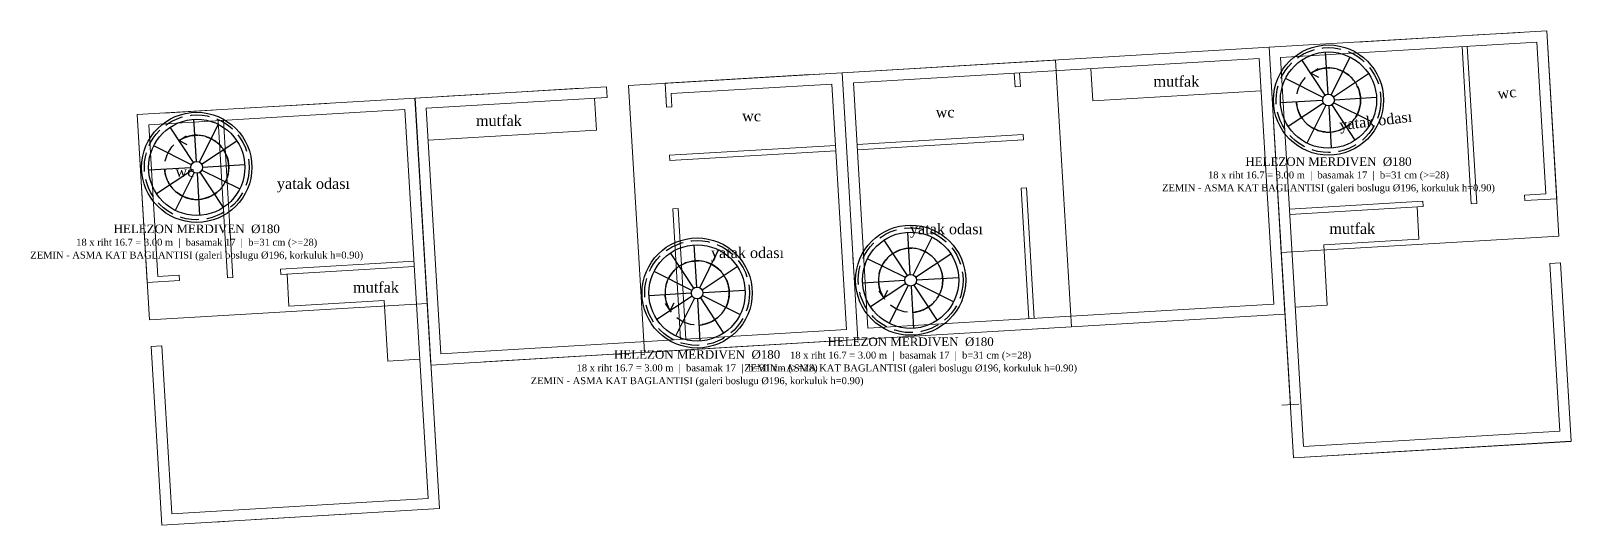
# Model space of a CAD drawing. Header units: metres. Extents: x 566281 to 566551, y 4178515 to 4178592.
# Drawn here: x 566325.8 to 566354.61, y 4178555.71 to 4178564.95 of the extents above; entities that cross this region are included whole.
import ezdxf
from ezdxf.enums import TextEntityAlignment as Align

# ---------------------------------------------------------------- set-up
doc = ezdxf.new("R2010")
doc.units = ezdxf.units.M
doc.linetypes.add('MERD_DASH', pattern=[0.5, 0.35, -0.15])
doc.layers.get('0').update_dxf_attribs({"color": 5, "lineweight": 0})
for name, color, linetype, lineweight in [('ASMAKAT', 30, 'Continuous', 0), ('BINA_115', 1, 'Continuous', 0), ('DUVAR', 18, 'Continuous', 0), ('TASLAK_DUVAR', 7, 'Continuous', 0), ('TASLAK_KAPI', 1, 'Continuous', 0), ('TASLAK_PENCERE', 3, 'Continuous', 0), ('TEZGAH', 157, 'Continuous', 0), ('YAZI', 132, 'Continuous', 0)]:
    doc.layers.add(name, color=color, linetype=linetype, lineweight=lineweight)
for name, color, linetype in [('MERDIVEN_BOSLUK', 1, 'Continuous'), ('MERDIVEN_HELEZON', 4, 'Continuous'), ('MERDIVEN_YAZI', 2, 'Continuous'), ('MERDIVEN_YON', 5, 'Continuous')]:
    doc.layers.add(name, color=color, linetype=linetype)
doc.styles.get("Standard").update_dxf_attribs({"font": 'times.ttf'})

msp = doc.modelspace()

# ---------------------------------------------------------------- texts
for s, p in [('wc', (566353.243, 4178563.672)), ('yatak odası', (566350.286, 4178563.09))]:
    msp.add_text(s, height=0.2, rotation=6.8068).set_placement(p)
for s, p in [('wc', (566328.509, 4178562.222)), ('yatak odası', (566330.406, 4178561.994))]:
    msp.add_text(s, height=0.2).set_placement(p)
at = {"layer": 'MERDIVEN_YAZI'}
for s, height, p in [('HELEZON MERDIVEN  Ø180', 0.16, (566350.071, 4178562.505)), ('18 x riht 16.7 = 3.00 m  |  basamak 17  |  b=31 cm (>=28)', 0.13, (566350.071, 4178562.255)), ('ZEMIN - ASMA KAT BAGLANTISI (galeri boslugu Ø196, korkuluk h=0.90)', 0.13, (566350.071, 4178562.015)), ('HELEZON MERDIVEN  Ø180', 0.16, (566328.907, 4178561.247)), ('18 x riht 16.7 = 3.00 m  |  basamak 17  |  b=31 cm (>=28)', 0.13, (566328.907, 4178560.997)), ('ZEMIN - ASMA KAT BAGLANTISI (galeri boslugu Ø196, korkuluk h=0.90)', 0.13, (566328.907, 4178560.757)), ('HELEZON MERDIVEN  Ø180', 0.16, (566338.264, 4178558.898)), ('HELEZON MERDIVEN  Ø180', 0.16, (566342.257, 4178559.136)), ('18 x riht 16.7 = 3.00 m  |  basamak 17  |  b=31 cm (>=28)', 0.13, (566338.264, 4178558.648)), ('ZEMIN - ASMA KAT BAGLANTISI (galeri boslugu Ø196, korkuluk h=0.90)', 0.13, (566342.257, 4178558.646)), ('18 x riht 16.7 = 3.00 m  |  basamak 17  |  b=31 cm (>=28)', 0.13, (566342.257, 4178558.886)), ('ZEMIN - ASMA KAT BAGLANTISI (galeri boslugu Ø196, korkuluk h=0.90)', 0.13, (566338.264, 4178558.408))]:
    msp.add_text(s, height=height, dxfattribs=at).set_placement(p, align=Align.MIDDLE_CENTER)
at = {"layer": 'YAZI'}
for s, p in [('mutfak', (566346.799, 4178563.906)), ('mutfak', (566334.13, 4178563.171)), ('wc', (566339.106, 4178563.258)), ('wc', (566342.726, 4178563.33)), ('yatak odası', (566342.243, 4178561.146)), ('mutfak', (566350.088, 4178561.153)), ('yatak odası', (566338.523, 4178560.701)), ('mutfak', (566331.831, 4178560.054))]:
    msp.add_text(s, height=0.2, dxfattribs=at).set_placement(p)

# ---------------------------------------------------------------- linework, layer by layer
for p, q in [((566352.568, 4178564.655), (566352.742, 4178561.716)), ((566352.667, 4178564.661), (566352.842, 4178561.722)), ((566329.306, 4178563.272), (566329.48, 4178560.333)), ((566329.405, 4178563.278), (566329.58, 4178560.339)), ((566353.735, 4178561.875), (566353.741, 4178561.776)), ((566351.838, 4178561.763), (566351.844, 4178561.663)), ((566330.473, 4178560.492), (566330.478, 4178560.392)), ((566328.576, 4178560.379), (566328.582, 4178560.279))]:
    msp.add_line(p, q)
for points in [[(566353.735, 4178561.875, 0), (566354.134, 4178561.899, 0)], [(566349.341, 4178561.614, 0), (566351.838, 4178561.763, 0)], [(566349.347, 4178561.514, 0), (566351.844, 4178561.663, 0)], [(566332.97, 4178560.64, 0), (566330.473, 4178560.492, 0)], [(566332.976, 4178560.541, 0), (566330.478, 4178560.392, 0)], [(566354.211, 4178560.601, 0), (566354.411, 4178560.613, 0)], [(566328.576, 4178560.379, 0), (566328.177, 4178560.355, 0)], [(566328.254, 4178559.058, 0), (566328.054, 4178559.046, 0)]]:
    msp.add_polyline3d(points)
at = {"layer": 'ASMAKAT'}
for points in [[(566354.381, 4178561.112, 0), (566349.189, 4178560.803, 0), (566348.96, 4178564.641, 0), (566354.153, 4178564.95, 0), (566354.381, 4178561.112, 0)], [(566354.381, 4178561.112, 0), (566349.189, 4178560.803, 0), (566348.96, 4178564.641, 0), (566354.153, 4178564.95, 0), (566354.381, 4178561.112, 0)], [(566337.278, 4178558.938, 0), (566341.271, 4178559.175, 0), (566340.975, 4178564.166, 0), (566336.982, 4178563.929, 0), (566337.278, 4178558.938, 0)], [(566341.271, 4178559.175, 0), (566345.264, 4178559.412, 0), (566344.968, 4178564.404, 0), (566340.975, 4178564.166, 0), (566341.271, 4178559.175, 0)], [(566328.025, 4178559.544, 0), (566333.217, 4178559.853, 0), (566332.989, 4178563.691, 0), (566327.796, 4178563.382, 0), (566328.025, 4178559.544, 0)], [(566328.025, 4178559.544, 0), (566333.217, 4178559.853, 0), (566332.989, 4178563.691, 0), (566327.796, 4178563.382, 0), (566328.025, 4178559.544, 0)]]:
    msp.add_polyline3d(points, close=True, dxfattribs=at)
at = {"layer": 'BINA_115'}
for p, q in [((566348.96, 4178564.641), (566354.153, 4178564.95)), ((566349.417, 4178556.965), (566348.96, 4178564.641)), ((566332.989, 4178563.691), (566327.796, 4178563.382)), ((566333.445, 4178556.015), (566332.989, 4178563.691)), ((566354.609, 4178557.273), (566349.417, 4178556.965)), ((566328.253, 4178555.706), (566333.445, 4178556.015))]:
    msp.add_line(p, q, dxfattribs=at)
msp.add_polyline3d([(566337.667, 4178563.97, 0), (566340.975, 4178564.166, 0), (566341.271, 4178559.175, 0), (566333.286, 4178558.7, 0), (566333.286, 4178558.7, 0), (566332.989, 4178563.691, 0), (566336.569, 4178563.904, 0)], dxfattribs=at)
at = {"layer": 'DUVAR'}
for p, q in [((566344.194, 4178564.157), (566344.209, 4178563.902)), ((566344.293, 4178564.163), (566344.309, 4178563.908)), ((566345.627, 4178564.243), (566345.663, 4178563.638)), ((566336.569, 4178563.904), (566336.581, 4178563.705)), ((566337.667, 4178563.97), (566337.694, 4178563.521)), ((566344.309, 4178563.908), (566344.209, 4178563.902)), ((566336.346, 4178563.691), (566336.381, 4178563.092)), ((566337.679, 4178563.77), (566337.694, 4178563.521)), ((566337.779, 4178563.776), (566337.794, 4178563.527)), ((566348.809, 4178563.825), (566345.663, 4178563.638)), ((566337.694, 4178563.521), (566337.794, 4178563.527)), ((566333.236, 4178562.905), (566336.381, 4178563.092)), ((566344.362, 4178563.01), (566341.255, 4178562.825)), ((566344.362, 4178563.01), (566344.368, 4178562.91)), ((566337.747, 4178562.622), (566340.855, 4178562.807)), ((566344.368, 4178562.91), (566341.261, 4178562.725)), ((566337.747, 4178562.622), (566337.753, 4178562.523)), ((566337.753, 4178562.523), (566340.861, 4178562.708)), ((566344.422, 4178562.012), (566344.322, 4178562.006)), ((566344.322, 4178562.006), (566344.467, 4178559.565)), ((566344.422, 4178562.012), (566344.567, 4178559.571)), ((566337.807, 4178561.624), (566337.907, 4178561.63)), ((566337.807, 4178561.624), (566337.952, 4178559.178)), ((566337.907, 4178561.63), (566338.052, 4178559.184)), ((566352.842, 4178561.722), (566352.742, 4178561.716)), ((566352.842, 4178561.722), (566352.742, 4178561.716)), ((566354.34, 4178561.811), (566353.741, 4178561.776)), ((566327.983, 4178560.244), (566328.582, 4178560.279)), ((566329.48, 4178560.333), (566329.58, 4178560.339)), ((566329.48, 4178560.333), (566329.58, 4178560.339))]:
    msp.add_line(p, q, dxfattribs=at)
at = {"layer": 'MERDIVEN_BOSLUK'}
for centre in [(566350.071, 4178563.655), (566328.907, 4178562.397), (566342.257, 4178560.286), (566338.264, 4178560.048)]:
    msp.add_circle(centre, 1.03, dxfattribs=at)
at = {"layer": 'MERDIVEN_BOSLUK', "linetype": 'MERD_DASH'}
for centre in [(566350.071, 4178563.655), (566328.907, 4178562.397), (566338.264, 4178560.048), (566342.257, 4178560.286)]:
    msp.add_circle(centre, 0.98, dxfattribs=at)
at = {"layer": 'MERDIVEN_HELEZON'}
for p, q in [((566350.064, 4178563.765), (566350.017, 4178564.554)), ((566350.12, 4178563.754), (566350.474, 4178564.46)), ((566350.01, 4178563.747), (566349.575, 4178564.407)), ((566349.972, 4178563.705), (566349.266, 4178564.058)), ((566350.163, 4178563.716), (566350.822, 4178564.151)), ((566349.961, 4178563.649), (566349.172, 4178563.602)), ((566349.961, 4178563.649), (566349.172, 4178563.602)), ((566349.979, 4178563.595), (566349.319, 4178563.16)), ((566350.169, 4178563.606), (566350.876, 4178563.252)), ((566350.181, 4178563.662), (566350.969, 4178563.709)), ((566328.9, 4178562.506), (566328.853, 4178563.295)), ((566350.021, 4178563.557), (566349.668, 4178562.851)), ((566350.077, 4178563.545), (566350.124, 4178562.757)), ((566350.131, 4178563.563), (566350.566, 4178562.904)), ((566328.846, 4178562.489), (566328.411, 4178563.148)), ((566328.956, 4178562.495), (566329.31, 4178563.201)), ((566328.808, 4178562.446), (566328.102, 4178562.8)), ((566328.999, 4178562.457), (566329.658, 4178562.892)), ((566329.017, 4178562.403), (566329.805, 4178562.45)), ((566328.797, 4178562.39), (566328.008, 4178562.343)), ((566328.797, 4178562.39), (566328.008, 4178562.343)), ((566328.815, 4178562.336), (566328.155, 4178561.901)), ((566328.858, 4178562.298), (566328.504, 4178561.592)), ((566328.913, 4178562.287), (566328.96, 4178561.498)), ((566328.967, 4178562.305), (566329.402, 4178561.645)), ((566329.005, 4178562.347), (566329.712, 4178561.994)), ((566342.197, 4178560.377), (566341.762, 4178561.037)), ((566342.251, 4178560.395), (566342.204, 4178561.184)), ((566342.306, 4178560.384), (566342.66, 4178561.09)), ((566338.204, 4178560.14), (566337.769, 4178560.799)), ((566338.258, 4178560.158), (566338.211, 4178560.946)), ((566338.314, 4178560.146), (566338.667, 4178560.853)), ((566342.349, 4178560.346), (566343.009, 4178560.781)), ((566338.166, 4178560.097), (566337.46, 4178560.451)), ((566338.356, 4178560.109), (566339.016, 4178560.544)), ((566342.159, 4178560.335), (566341.452, 4178560.688)), ((566342.147, 4178560.279), (566341.359, 4178560.232)), ((566342.165, 4178560.225), (566341.506, 4178559.79)), ((566342.208, 4178560.187), (566341.854, 4178559.481)), ((566342.264, 4178560.176), (566342.311, 4178559.387)), ((566342.264, 4178560.176), (566342.311, 4178559.387)), ((566342.318, 4178560.194), (566342.753, 4178559.534)), ((566342.356, 4178560.236), (566343.062, 4178559.883)), ((566342.367, 4178560.292), (566343.156, 4178560.339)), ((566338.154, 4178560.042), (566337.366, 4178559.995)), ((566338.172, 4178559.987), (566337.513, 4178559.553)), ((566338.215, 4178559.95), (566337.861, 4178559.243)), ((566338.271, 4178559.938), (566338.318, 4178559.15)), ((566338.271, 4178559.938), (566338.318, 4178559.15)), ((566338.325, 4178559.956), (566338.76, 4178559.297)), ((566338.363, 4178559.999), (566339.069, 4178559.645)), ((566338.374, 4178560.055), (566339.163, 4178560.101))]:
    msp.add_line(p, q, dxfattribs=at)
for centre, radius in [((566350.071, 4178563.655), 0.9), ((566350.071, 4178563.655), 0.11), ((566328.907, 4178562.397), 0.9), ((566328.907, 4178562.397), 0.11), ((566342.257, 4178560.286), 0.9), ((566338.264, 4178560.048), 0.9), ((566338.264, 4178560.048), 0.11), ((566342.257, 4178560.286), 0.11)]:
    msp.add_circle(centre, radius, dxfattribs=at)
at = {"layer": 'MERDIVEN_HELEZON', "linetype": 'MERD_DASH'}
for centre in [(566350.071, 4178563.655), (566328.907, 4178562.397), (566342.257, 4178560.286), (566338.264, 4178560.048)]:
    msp.add_circle(centre, 0.6, dxfattribs=at)
at = {"layer": 'MERDIVEN_YON'}
for p, q in [((566349.74, 4178564.156), (566349.875, 4178564.244)), ((566349.74, 4178564.156), (566349.885, 4178564.085)), ((566328.576, 4178562.898), (566328.711, 4178562.986)), ((566328.576, 4178562.898), (566328.721, 4178562.826)), ((566337.763, 4178559.718), (566337.675, 4178559.853)), ((566337.763, 4178559.718), (566337.835, 4178559.862)), ((566341.756, 4178559.955), (566341.668, 4178560.09)), ((566341.756, 4178559.955), (566341.828, 4178560.1))]:
    msp.add_line(p, q, dxfattribs=at)
for points in [[(566349.472, 4178563.62), (566349.474, 4178563.594), (566349.477, 4178563.568), (566349.482, 4178563.542), (566349.487, 4178563.516), (566349.494, 4178563.491), (566349.501, 4178563.466), (566349.51, 4178563.441), (566349.52, 4178563.417), (566349.531, 4178563.393), (566349.543, 4178563.37), (566349.556, 4178563.347), (566349.57, 4178563.325), (566349.585, 4178563.303), (566349.601, 4178563.283), (566349.617, 4178563.262), (566349.635, 4178563.243), (566349.653, 4178563.224), (566349.672, 4178563.207), (566349.692, 4178563.19), (566349.713, 4178563.174), (566349.734, 4178563.158), (566349.756, 4178563.144), (566349.779, 4178563.131), (566349.802, 4178563.119), (566349.826, 4178563.108), (566349.85, 4178563.097), (566349.874, 4178563.088), (566349.899, 4178563.08), (566349.925, 4178563.073), (566349.95, 4178563.068), (566349.976, 4178563.063), (566350.002, 4178563.059), (566350.028, 4178563.057), (566350.054, 4178563.056), (566350.08, 4178563.055), (566350.106, 4178563.056), (566350.132, 4178563.058), (566350.158, 4178563.062), (566350.184, 4178563.066), (566350.21, 4178563.072), (566350.235, 4178563.078), (566350.26, 4178563.086), (566350.285, 4178563.095), (566350.309, 4178563.105), (566350.333, 4178563.116), (566350.356, 4178563.128), (566350.379, 4178563.14), (566350.401, 4178563.154), (566350.423, 4178563.169), (566350.443, 4178563.185), (566350.464, 4178563.202), (566350.483, 4178563.219), (566350.502, 4178563.238), (566350.519, 4178563.257), (566350.536, 4178563.277), (566350.552, 4178563.298), (566350.568, 4178563.319), (566350.582, 4178563.341), (566350.595, 4178563.364), (566350.607, 4178563.387), (566350.618, 4178563.41), (566350.629, 4178563.434), (566350.638, 4178563.459), (566350.646, 4178563.484), (566350.653, 4178563.509), (566350.658, 4178563.535), (566350.663, 4178563.56), (566350.667, 4178563.586), (566350.669, 4178563.612), (566350.67, 4178563.639), (566350.671, 4178563.665), (566350.67, 4178563.691), (566350.668, 4178563.717), (566350.664, 4178563.743), (566350.66, 4178563.769), (566350.654, 4178563.794), (566350.648, 4178563.82), (566350.64, 4178563.845), (566350.631, 4178563.869), (566350.621, 4178563.894), (566350.61, 4178563.917), (566350.598, 4178563.941), (566350.586, 4178563.963), (566350.572, 4178563.986), (566350.557, 4178564.007), (566350.541, 4178564.028), (566350.524, 4178564.048), (566350.507, 4178564.068), (566350.488, 4178564.086), (566350.469, 4178564.104), (566350.449, 4178564.121), (566350.428, 4178564.137), (566350.407, 4178564.152), (566350.385, 4178564.166), (566350.362, 4178564.18), (566350.339, 4178564.192), (566350.316, 4178564.203), (566350.292, 4178564.213), (566350.267, 4178564.222), (566350.242, 4178564.23), (566350.217, 4178564.237), (566350.191, 4178564.243), (566350.166, 4178564.248), (566350.14, 4178564.251), (566350.114, 4178564.254), (566350.087, 4178564.255), (566350.061, 4178564.255), (566350.035, 4178564.254), (566350.009, 4178564.252), (566349.983, 4178564.249), (566349.957, 4178564.244), (566349.932, 4178564.239), (566349.906, 4178564.232), (566349.881, 4178564.225), (566349.857, 4178564.216), (566349.832, 4178564.206), (566349.809, 4178564.195), (566349.785, 4178564.183), (566349.763, 4178564.17), (566349.74, 4178564.156)], [(566328.308, 4178562.361), (566328.31, 4178562.335), (566328.313, 4178562.309), (566328.318, 4178562.283), (566328.323, 4178562.258), (566328.33, 4178562.232), (566328.337, 4178562.207), (566328.346, 4178562.183), (566328.356, 4178562.158), (566328.367, 4178562.135), (566328.379, 4178562.111), (566328.392, 4178562.089), (566328.406, 4178562.066), (566328.421, 4178562.045), (566328.437, 4178562.024), (566328.453, 4178562.004), (566328.471, 4178561.984), (566328.489, 4178561.966), (566328.508, 4178561.948), (566328.528, 4178561.931), (566328.549, 4178561.915), (566328.57, 4178561.9), (566328.592, 4178561.886), (566328.615, 4178561.872), (566328.638, 4178561.86), (566328.662, 4178561.849), (566328.686, 4178561.839), (566328.711, 4178561.83), (566328.735, 4178561.822), (566328.761, 4178561.815), (566328.786, 4178561.809), (566328.812, 4178561.804), (566328.838, 4178561.801), (566328.864, 4178561.798), (566328.89, 4178561.797), (566328.916, 4178561.797), (566328.942, 4178561.798), (566328.969, 4178561.8), (566328.994, 4178561.803), (566329.02, 4178561.808), (566329.046, 4178561.813), (566329.071, 4178561.82), (566329.096, 4178561.827), (566329.121, 4178561.836), (566329.145, 4178561.846), (566329.169, 4178561.857), (566329.192, 4178561.869), (566329.215, 4178561.882), (566329.237, 4178561.896), (566329.259, 4178561.911), (566329.28, 4178561.927), (566329.3, 4178561.943), (566329.319, 4178561.961), (566329.338, 4178561.979), (566329.356, 4178561.998), (566329.372, 4178562.018), (566329.389, 4178562.039), (566329.404, 4178562.06), (566329.418, 4178562.082), (566329.431, 4178562.105), (566329.443, 4178562.128), (566329.455, 4178562.152), (566329.465, 4178562.176), (566329.474, 4178562.2), (566329.482, 4178562.225), (566329.489, 4178562.251), (566329.495, 4178562.276), (566329.499, 4178562.302), (566329.503, 4178562.328), (566329.505, 4178562.354), (566329.507, 4178562.38), (566329.507, 4178562.406), (566329.506, 4178562.432), (566329.504, 4178562.458), (566329.5, 4178562.484), (566329.496, 4178562.51), (566329.49, 4178562.536), (566329.484, 4178562.561), (566329.476, 4178562.586), (566329.467, 4178562.611), (566329.457, 4178562.635), (566329.447, 4178562.659), (566329.435, 4178562.682), (566329.422, 4178562.705), (566329.408, 4178562.727), (566329.393, 4178562.749), (566329.377, 4178562.769), (566329.36, 4178562.79), (566329.343, 4178562.809), (566329.324, 4178562.828), (566329.305, 4178562.845), (566329.285, 4178562.862), (566329.264, 4178562.878), (566329.243, 4178562.894), (566329.221, 4178562.908), (566329.199, 4178562.921), (566329.175, 4178562.933), (566329.152, 4178562.944), (566329.128, 4178562.955), (566329.103, 4178562.964), (566329.078, 4178562.972), (566329.053, 4178562.979), (566329.027, 4178562.984), (566329.002, 4178562.989), (566328.976, 4178562.993), (566328.95, 4178562.995), (566328.924, 4178562.996), (566328.897, 4178562.997), (566328.871, 4178562.996), (566328.845, 4178562.994), (566328.819, 4178562.99), (566328.793, 4178562.986), (566328.768, 4178562.98), (566328.742, 4178562.974), (566328.717, 4178562.966), (566328.693, 4178562.957), (566328.668, 4178562.947), (566328.645, 4178562.936), (566328.621, 4178562.924), (566328.599, 4178562.912), (566328.576, 4178562.898)], [(566342.293, 4178559.687), (566342.319, 4178559.689), (566342.345, 4178559.692), (566342.371, 4178559.696), (566342.396, 4178559.702), (566342.422, 4178559.708), (566342.447, 4178559.716), (566342.471, 4178559.725), (566342.496, 4178559.735), (566342.519, 4178559.746), (566342.543, 4178559.758), (566342.565, 4178559.771), (566342.588, 4178559.785), (566342.609, 4178559.8), (566342.63, 4178559.815), (566342.65, 4178559.832), (566342.67, 4178559.85), (566342.688, 4178559.868), (566342.706, 4178559.887), (566342.723, 4178559.907), (566342.739, 4178559.928), (566342.754, 4178559.949), (566342.768, 4178559.971), (566342.782, 4178559.994), (566342.794, 4178560.017), (566342.805, 4178560.041), (566342.815, 4178560.065), (566342.824, 4178560.089), (566342.832, 4178560.114), (566342.839, 4178560.139), (566342.845, 4178560.165), (566342.85, 4178560.191), (566342.853, 4178560.217), (566342.856, 4178560.243), (566342.857, 4178560.269), (566342.857, 4178560.295), (566342.856, 4178560.321), (566342.854, 4178560.347), (566342.851, 4178560.373), (566342.846, 4178560.399), (566342.841, 4178560.425), (566342.834, 4178560.45), (566342.827, 4178560.475), (566342.818, 4178560.5), (566342.808, 4178560.524), (566342.797, 4178560.548), (566342.785, 4178560.571), (566342.772, 4178560.594), (566342.758, 4178560.616), (566342.743, 4178560.637), (566342.727, 4178560.658), (566342.711, 4178560.678), (566342.693, 4178560.698), (566342.675, 4178560.716), (566342.656, 4178560.734), (566342.636, 4178560.751), (566342.615, 4178560.767), (566342.594, 4178560.782), (566342.572, 4178560.797), (566342.549, 4178560.81), (566342.526, 4178560.822), (566342.502, 4178560.833), (566342.478, 4178560.843), (566342.454, 4178560.852), (566342.429, 4178560.861), (566342.403, 4178560.867), (566342.378, 4178560.873), (566342.352, 4178560.878), (566342.326, 4178560.882), (566342.3, 4178560.884), (566342.274, 4178560.885), (566342.248, 4178560.885), (566342.222, 4178560.884), (566342.196, 4178560.882), (566342.17, 4178560.879), (566342.144, 4178560.875), (566342.118, 4178560.869), (566342.093, 4178560.863), (566342.068, 4178560.855), (566342.043, 4178560.846), (566342.019, 4178560.836), (566341.995, 4178560.825), (566341.972, 4178560.813), (566341.949, 4178560.8), (566341.927, 4178560.786), (566341.905, 4178560.772), (566341.885, 4178560.756), (566341.864, 4178560.739), (566341.845, 4178560.721), (566341.826, 4178560.703), (566341.809, 4178560.684), (566341.792, 4178560.664), (566341.776, 4178560.643), (566341.76, 4178560.622), (566341.746, 4178560.6), (566341.733, 4178560.577), (566341.721, 4178560.554), (566341.71, 4178560.53), (566341.699, 4178560.506), (566341.69, 4178560.482), (566341.682, 4178560.457), (566341.675, 4178560.432), (566341.669, 4178560.406), (566341.665, 4178560.38), (566341.661, 4178560.354), (566341.659, 4178560.328), (566341.657, 4178560.302), (566341.657, 4178560.276), (566341.658, 4178560.25), (566341.66, 4178560.224), (566341.664, 4178560.198), (566341.668, 4178560.172), (566341.674, 4178560.146), (566341.68, 4178560.121), (566341.688, 4178560.096), (566341.697, 4178560.071), (566341.707, 4178560.047), (566341.718, 4178560.023), (566341.729, 4178560), (566341.742, 4178559.977), (566341.756, 4178559.955)], [(566338.3, 4178559.449), (566338.326, 4178559.451), (566338.352, 4178559.454), (566338.378, 4178559.459), (566338.403, 4178559.464), (566338.429, 4178559.471), (566338.454, 4178559.479), (566338.478, 4178559.488), (566338.503, 4178559.497), (566338.526, 4178559.508), (566338.55, 4178559.52), (566338.572, 4178559.533), (566338.595, 4178559.547), (566338.616, 4178559.562), (566338.637, 4178559.578), (566338.657, 4178559.595), (566338.677, 4178559.612), (566338.695, 4178559.631), (566338.713, 4178559.65), (566338.73, 4178559.67), (566338.746, 4178559.69), (566338.761, 4178559.712), (566338.775, 4178559.734), (566338.789, 4178559.756), (566338.801, 4178559.779), (566338.812, 4178559.803), (566338.822, 4178559.827), (566338.831, 4178559.852), (566338.839, 4178559.877), (566338.846, 4178559.902), (566338.852, 4178559.927), (566338.857, 4178559.953), (566338.86, 4178559.979), (566338.863, 4178560.005), (566338.864, 4178560.031), (566338.864, 4178560.058), (566338.863, 4178560.084), (566338.861, 4178560.11), (566338.858, 4178560.136), (566338.853, 4178560.162), (566338.848, 4178560.187), (566338.841, 4178560.212), (566338.834, 4178560.237), (566338.825, 4178560.262), (566338.815, 4178560.286), (566338.804, 4178560.31), (566338.792, 4178560.333), (566338.779, 4178560.356), (566338.765, 4178560.378), (566338.75, 4178560.4), (566338.734, 4178560.421), (566338.718, 4178560.441), (566338.7, 4178560.46), (566338.682, 4178560.479), (566338.663, 4178560.497), (566338.643, 4178560.514), (566338.622, 4178560.53), (566338.601, 4178560.545), (566338.579, 4178560.559), (566338.556, 4178560.572), (566338.533, 4178560.585), (566338.509, 4178560.596), (566338.485, 4178560.606), (566338.461, 4178560.615), (566338.436, 4178560.623), (566338.41, 4178560.63), (566338.385, 4178560.636), (566338.359, 4178560.641), (566338.333, 4178560.644), (566338.307, 4178560.647), (566338.281, 4178560.648), (566338.255, 4178560.648), (566338.229, 4178560.647), (566338.203, 4178560.645), (566338.177, 4178560.642), (566338.151, 4178560.637), (566338.125, 4178560.632), (566338.1, 4178560.625), (566338.075, 4178560.617), (566338.05, 4178560.609), (566338.026, 4178560.599), (566338.002, 4178560.588), (566337.979, 4178560.576), (566337.956, 4178560.563), (566337.934, 4178560.549), (566337.912, 4178560.534), (566337.892, 4178560.518), (566337.871, 4178560.502), (566337.852, 4178560.484), (566337.833, 4178560.466), (566337.816, 4178560.446), (566337.799, 4178560.426), (566337.783, 4178560.406), (566337.767, 4178560.384), (566337.753, 4178560.362), (566337.74, 4178560.34), (566337.728, 4178560.317), (566337.717, 4178560.293), (566337.706, 4178560.269), (566337.697, 4178560.244), (566337.689, 4178560.219), (566337.682, 4178560.194), (566337.677, 4178560.169), (566337.672, 4178560.143), (566337.668, 4178560.117), (566337.666, 4178560.091), (566337.665, 4178560.065), (566337.664, 4178560.039), (566337.665, 4178560.012), (566337.667, 4178559.986), (566337.671, 4178559.96), (566337.675, 4178559.935), (566337.681, 4178559.909), (566337.687, 4178559.884), (566337.695, 4178559.859), (566337.704, 4178559.834), (566337.714, 4178559.81), (566337.725, 4178559.786), (566337.737, 4178559.763), (566337.749, 4178559.74), (566337.763, 4178559.718)]]:
    msp.add_lwpolyline(points, dxfattribs=at)
at = {"layer": 'TASLAK_DUVAR'}
for points in [[(566354.411, 4178560.613, 0), (566354.61, 4178557.274, 0), (566354.61, 4178557.274, 0), (566349.417, 4178556.965, 0), (566348.96, 4178564.641, 0), (566354.153, 4178564.95, 0), (566354.34, 4178561.811, 0)], [(566354.211, 4178560.601, 0), (566354.398, 4178557.461, 0), (566354.398, 4178557.461, 0), (566349.605, 4178557.176, 0), (566349.172, 4178564.453, 0), (566353.965, 4178564.738, 0), (566354.134, 4178561.899, 0)], [(566337.667, 4178563.969, 0), (566340.974, 4178564.166, 0), (566341.271, 4178559.175, 0), (566333.286, 4178558.7, 0), (566333.286, 4178558.7, 0), (566332.988, 4178563.691, 0), (566336.569, 4178563.904, 0)], [(566337.779, 4178563.776, 0), (566340.786, 4178563.955, 0), (566341.06, 4178559.363, 0), (566333.473, 4178558.912, 0), (566333.473, 4178558.912, 0), (566333.2, 4178563.503, 0), (566336.581, 4178563.705, 0)], [(566328.054, 4178559.046, 0), (566328.253, 4178555.706, 0), (566328.253, 4178555.706, 0), (566333.445, 4178556.015, 0), (566332.989, 4178563.691, 0), (566327.796, 4178563.382, 0), (566327.983, 4178560.244, 0)], [(566328.254, 4178559.058, 0), (566328.44, 4178555.918, 0), (566328.44, 4178555.918, 0), (566333.234, 4178556.203, 0), (566332.801, 4178563.48, 0), (566328.008, 4178563.195, 0), (566328.177, 4178560.355, 0)]]:
    msp.add_polyline3d(points, dxfattribs=at)
for points in [[(566341.271, 4178559.175, 0), (566349.257, 4178559.65, 0), (566348.96, 4178564.641, 0), (566340.975, 4178564.166, 0), (566341.271, 4178559.175, 0)], [(566341.459, 4178559.387, 0), (566349.046, 4178559.838, 0), (566348.773, 4178564.43, 0), (566341.186, 4178563.978, 0), (566341.459, 4178559.387, 0)]]:
    msp.add_polyline3d(points, close=True, dxfattribs=at)
at = {"layer": 'TASLAK_KAPI'}
for p, q in [((566353.654, 4178564.92), (566352.755, 4178564.867)), ((566333.488, 4178563.721), (566334.386, 4178563.774)), ((566328.295, 4178563.412), (566329.194, 4178563.466))]:
    msp.add_line(p, q, dxfattribs=at)
at = {"layer": 'TASLAK_PENCERE'}
for p, q in [((566352.156, 4178564.831), (566350.607, 4178564.739)), ((566353.554, 4178564.914), (566352.855, 4178564.873)), ((566334.885, 4178563.804), (566336.083, 4178563.875)), ((566337.667, 4178563.969), (566340.375, 4178564.13)), ((566329.793, 4178563.501), (566331.342, 4178563.593)), ((566333.587, 4178563.727), (566334.236, 4178563.765)), ((566328.395, 4178563.418), (566329.094, 4178563.46)), ((566349.322, 4178558.562), (566349.118, 4178561.996)), ((566349.366, 4178557.813), (566349.118, 4178561.996)), ((566349.358, 4178557.963), (566349.135, 4178561.696)), ((566333.395, 4178556.863), (566333.146, 4178561.046)), ((566349.198, 4178560.648), (566349.165, 4178561.197)), ((566341.212, 4178560.173), (566341.179, 4178560.722)), ((566333.226, 4178559.698), (566333.193, 4178560.247)), ((566334.284, 4178558.759), (566338.476, 4178559.009)), ((566338.875, 4178559.032), (566340.672, 4178559.139)), ((566349.517, 4178557.972), (566349.198, 4178557.953)), ((566352.861, 4178557.17), (566351.064, 4178557.063)), ((566353.611, 4178557.214), (566353.26, 4178557.193)), ((566330.001, 4178555.81), (566331.798, 4178555.917)), ((566329.251, 4178555.765), (566329.602, 4178555.786))]:
    msp.add_line(p, q, dxfattribs=at)
at = {"layer": 'TEZGAH'}
for p, q in [((566351.727, 4178561.656), (566351.762, 4178561.057)), ((566350.049, 4178559.817), (566349.981, 4178560.951)), ((566330.596, 4178560.399), (566330.632, 4178559.8)), ((566332.48, 4178558.772), (566332.413, 4178559.906)), ((566350.049, 4178559.817), (566349.45, 4178559.781)), ((566332.48, 4178558.772), (566333.079, 4178558.808))]:
    msp.add_line(p, q, dxfattribs=at)
for points in [[(566349.981, 4178560.951, 0), (566351.762, 4178561.057, 0)], [(566332.413, 4178559.906, 0), (566330.632, 4178559.8, 0)]]:
    msp.add_polyline3d(points, dxfattribs=at)

msp.set_redraw_order([(e.dxf.handle, doc.entitydb.next_handle()) for e in msp.query("TEXT MTEXT ATTDEF DIMENSION ARC_DIMENSION")])  # texts and dimensions are drawn at this point

doc.saveas('drawing.dxf')
